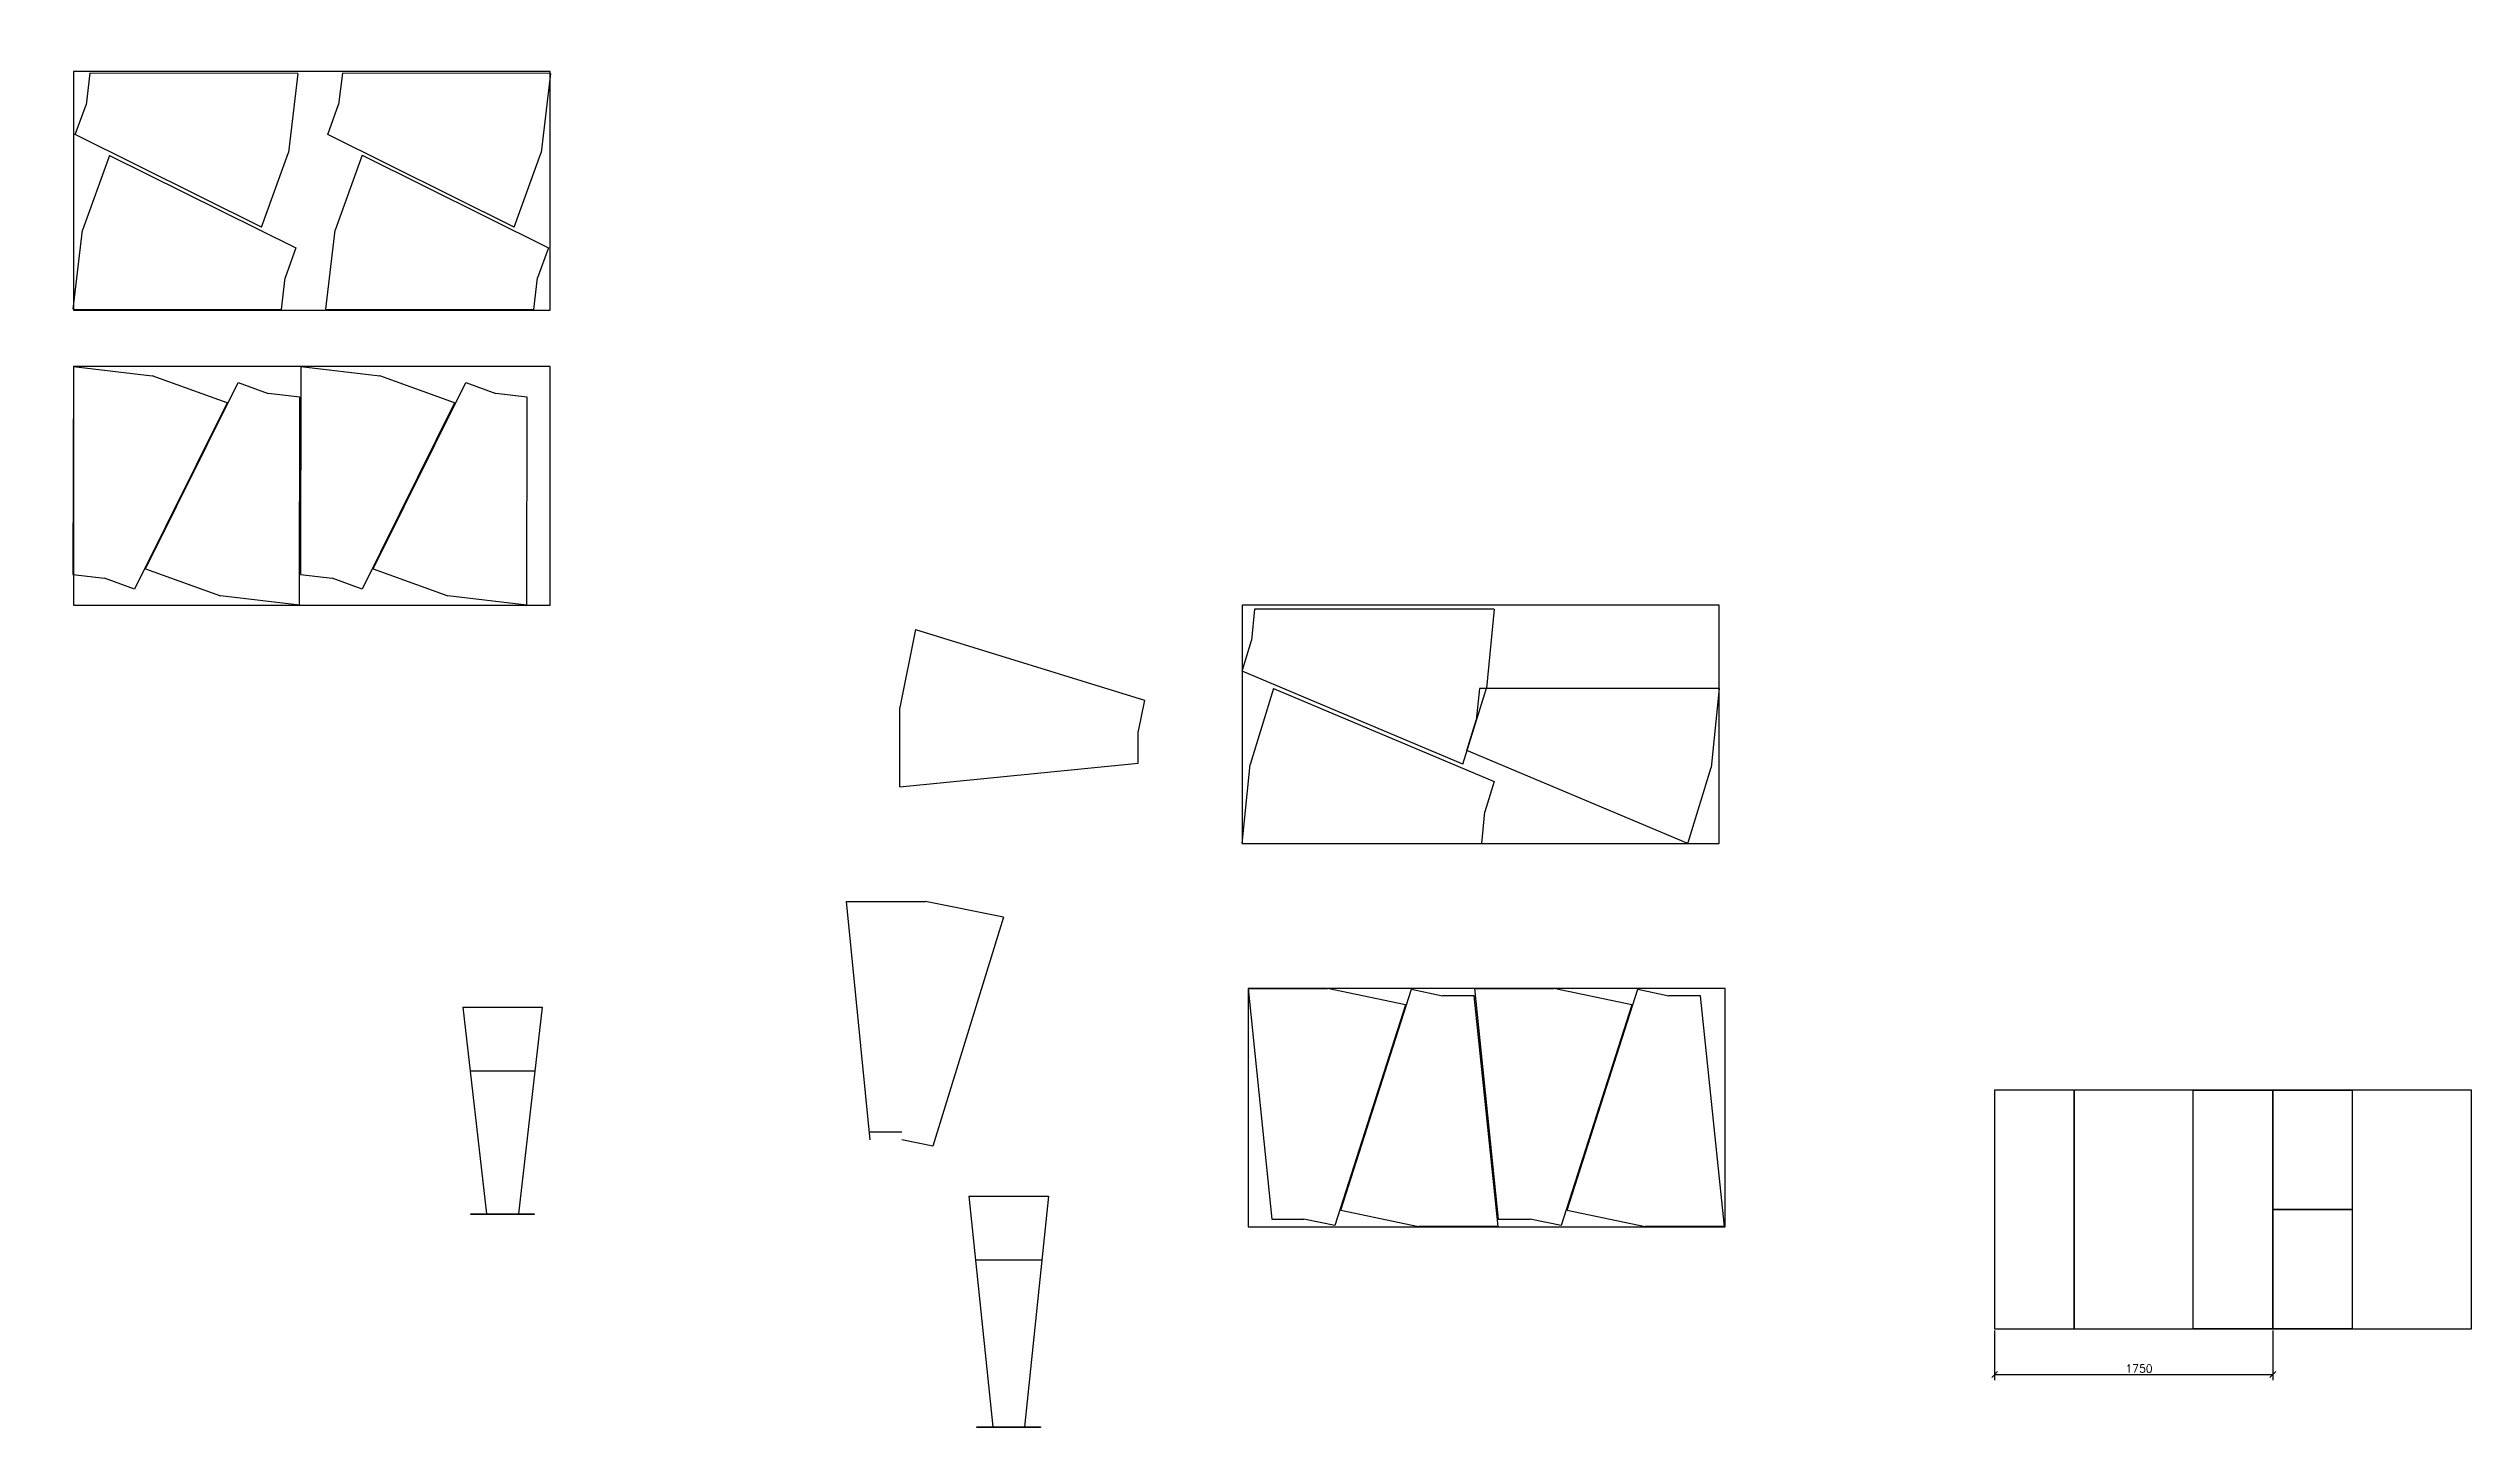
# Model space of a CAD drawing. Header units: millimetres. Extents: x -25270 to 56616, y 992 to 38275.
# Drawn here: x -14637 to 604, y 16855 to 25526 of the extents above; entities that cross this region are included whole.
import ezdxf

# ---------------------------------------------------------------- set-up
doc = ezdxf.new("R2010")
doc.units = ezdxf.units.MM
doc.layers.add('POTCACH', color=7, linetype='Continuous')
doc.styles.add('DETX4', font='romans.shx', dxfattribs={"height": 50})
doc.dimstyles.new('DETX4', dxfattribs={"dimtxt": 50, "dimasz": 37, "dimexe": 37, "dimexo": 10, "dimgap": 12, "dimtad": 1, "dimdec": 0, "dimdsep": 46, "dimtxsty": 'DETX4', "dimblk": 'OBLIQUE', "dimcen": 0.09, "dimadec": 0, "dimazin": 0, "dimtfac": 1, "dimtdec": 0, "dimtix": 1, "dimtofl": 0, "dimtmove": 0, "dimatfit": 3, "dimldrblk": 'OBLIQUE', "dimfxl": 1, "dimtolj": 1, "dimtzin": 0, "dimarcsym": 0})

msp = doc.modelspace()

# ---------------------------------------------------------------- blocks, each defined once
blk = doc.blocks.new('_OBLIQUE')
at = {"color": 0, "linetype": 'ByBlock'}
blk.add_line((-0.5, -0.5), (0.5, 0.5), dxfattribs=at)
blk = doc.blocks.new('*D162')
at = {"color": 0, "lineweight": -2, "transparency": 16777216}
for p, q in [((-2396, 17466), (-2396, 17152)), ((-646, 17466), (-646, 17152)), ((-2396, 17189), (-646, 17189))]:
    blk.add_line(p, q, dxfattribs=at)
at = {"layer": 'Defpoints', "color": 0, "transparency": 16777216}
for p in [(-2396, 17476), (-646, 17476), (-646, 17189)]:
    blk.add_point(p, dxfattribs=at)
at = {"color": 0, "lineweight": -2, "transparency": 16777216, "xscale": 37, "yscale": 37, "zscale": 37, "rotation": 180}
blk.add_blockref('_OBLIQUE', (-2396, 17189), dxfattribs=at)
at = {"color": 0, "lineweight": -2, "transparency": 16777216, "xscale": 37, "yscale": 37, "zscale": 37}
blk.add_blockref('_OBLIQUE', (-646, 17189), dxfattribs=at)
at = {"color": 0, "transparency": 16777216, "insert": (-1488, 17226), "char_height": 50, "attachment_point": 5, "style": 'DETX4'}
blk.add_mtext('\\A1;1750', dxfattribs=at)
blk = doc.blocks.new('A$C4E4428EB')
for p, q in [((0, 1346), (500, 1346)), ((0, 1346), (150, 46)), ((987, 1232), (500, 1346)), ((987, 1232), (545, 0)), ((150, 46), (350, 46)), ((545, 0), (350, 46))]:
    blk.add_line(p, q)

# ---------------------------------------------------------------- dimensions: what is measured, and where the dimension line sits
dim = msp.add_linear_dim(base=(-646.3, 17188.8), p1=(-2396.3, 17475.8), p2=(-646.3, 17475.8), dimstyle='DETX4')
dim.commit()
dim.dimension.update_dxf_attribs({"geometry": '*D162', "text_midpoint": (-1487.6, 17188.8), "dimtype": 160})

# ---------------------------------------------------------------- linework, layer by layer
for p, q in [((-7050.2, 22001.9), (-7070.1, 21802.9)), ((-5542.7, 22001.9), (-7050.2, 22001.9)), ((-5542.7, 22001.9), (-5592.5, 21504.4)), ((-9182.9, 21873.6), (-9281.9, 21383.5)), ((-9182.9, 21873.6), (-7742.3, 21429.5)), ((-7129, 21611.8), (-7070.1, 21802.9)), ((-5739.7, 21026.6), (-7129, 21611.8)), ((-6932, 21502), (-7079.3, 21024.2)), ((-6932, 21502), (-5542.7, 20916.8)), ((-5739.7, 21026.6), (-5592.5, 21504.4)), ((-5636.5, 21502), (-5656.4, 21303)), ((-4129, 21502), (-5636.5, 21502)), ((-4129, 21502), (-4178.8, 21004.5)), ((-9281.9, 20883.5), (-9281.9, 21383.5)), ((-7742.3, 21429.5), (-7781.9, 21233.5)), ((-7781.9, 21033.5), (-7781.9, 21233.5)), ((-5715.3, 21111.9), (-5656.4, 21303)), ((-9281.9, 20883.5), (-7781.9, 21033.5)), ((-4326, 20526.7), (-5715.3, 21111.9)), ((-7129, 20526.7), (-7079.3, 21024.2)), ((-5542.7, 20916.8), (-5601.6, 20725.7)), ((-4326, 20526.7), (-4178.8, 21004.5)), ((-5621.5, 20526.7), (-5601.6, 20725.7)), ((-7129, 20526.7), (-5621.5, 20526.7)), ((-9619.6, 20163.4), (-9119.6, 20163.4)), ((-9619.6, 20163.4), (-9469.6, 18663.4)), ((-8629.5, 20064.4), (-9119.6, 20163.4)), ((-8629.5, 20064.4), (-9073.6, 18623.8)), ((-7091.4, 19616.1), (-6591.4, 19616.1)), ((-7091.4, 19616.1), (-6941.4, 18166.1)), ((-6102, 19513.7), (-6591.4, 19616.1)), ((-6102, 19513.7), (-6545.6, 18125.2)), ((-6507.9, 18222.5), (-6064.3, 19611.1)), ((-6064.3, 19611.1), (-5868.5, 19570.2)), ((-5668.5, 19570.2), (-5868.5, 19570.2)), ((-5518.5, 18120.2), (-5668.5, 19570.2)), ((-5667.7, 19616.1), (-5167.7, 19616.1)), ((-5667.7, 19616.1), (-5517.7, 18166.1)), ((-4678.3, 19513.7), (-5167.7, 19616.1)), ((-4678.3, 19513.7), (-5122, 18125.2)), ((-5084.3, 18222.5), (-4640.6, 19611.1)), ((-4640.6, 19611.1), (-4444.9, 19570.2)), ((-4244.9, 19570.2), (-4444.9, 19570.2)), ((-4094.9, 18120.2), (-4244.9, 19570.2)), ((-12030.7, 19498.3), (-11530.7, 19498.3)), ((-12030.7, 19498.3), (-11880.7, 18198.3)), ((-11530.7, 19498.3), (-11680.7, 18198.3)), ((-11530.7, 19498.3), (-11680.7, 18198.3)), ((-11984.6, 19098.3), (-11576.9, 19098.3)), ((-9469.6, 18713.4), (-9269.6, 18713.4)), ((-9073.6, 18623.8), (-9269.6, 18663.4)), ((-8846.9, 18309.2), (-8346.9, 18309.2)), ((-8846.9, 18309.2), (-8696.9, 16859.2)), ((-8346.9, 18309.2), (-8496.9, 16859.2)), ((-8346.9, 18309.2), (-8496.9, 16859.2)), ((-11880.7, 18198.3), (-11680.7, 18198.3)), ((-6941.4, 18166.1), (-6741.4, 18166.1)), ((-6545.6, 18125.2), (-6741.4, 18166.1)), ((-6507.9, 18222.5), (-6018.5, 18120.2)), ((-5517.7, 18166.1), (-5317.7, 18166.1)), ((-5122, 18125.2), (-5317.7, 18166.1)), ((-5084.3, 18222.5), (-4594.9, 18120.2)), ((-5518.5, 18120.2), (-6018.5, 18120.2)), ((-4094.9, 18120.2), (-4594.9, 18120.2)), ((-8803, 17909.2), (-8390.8, 17909.2)), ((-8696.9, 16859.2), (-8496.9, 16859.2))]:
    msp.add_line(p, q)
for points in [[(-14480, 23880.9), (-11480, 23880.9), (-11480, 25380.9), (-14480, 25380.9)], [(-14480, 22026.3), (-11480, 22026.3), (-11480, 23526.3), (-14480, 23526.3)], [(-7129, 20526.7), (-4129, 20526.7), (-4129, 22026.7), (-7129, 22026.7)], [(-2396.3, 18975.8), (-2396.3, 17475.8), (-1896.3, 17475.8), (-1896.3, 18975.8)], [(-2396.3, 17475.8), (603.7, 17475.8), (603.7, 18975.8), (-2396.3, 18975.8)], [(-1896.3, 18975.8), (-1896.3, 17475.8), (-1146.3, 17475.8), (-1146.3, 18975.8)], [(-646.3, 18975.8), (-646.3, 17475.8), (-1146.3, 17475.8), (-1146.3, 18975.8)], [(-146.3, 18975.8), (-146.3, 18225.8), (-646.3, 18225.8), (-646.3, 18975.8)], [(-11980.7, 18198.3), (-11580.7, 18198.3), (-11580.7, 18194.3), (-11980.7, 18194.3)], [(-146.3, 18225.8), (-146.3, 17475.8), (-646.3, 17475.8), (-646.3, 18225.8)], [(-8796.9, 16859.2), (-8396.9, 16859.2), (-8396.9, 16855.2), (-8796.9, 16855.2)]]:
    msp.add_lwpolyline(points, close=True)
at = {"layer": 'POTCACH'}
msp.add_lwpolyline([(-7091.4, 18116.1), (-4091.4, 18116.1), (-4091.4, 19616.1), (-7091.4, 19616.1)], close=True, dxfattribs=at)

# ---------------------------------------------------------------- block references
for p, rotation in [((-14405.3, 25525.9), 263.3188953364938), ((-12816.4, 25526.4), 263.3188953364938), ((-13143.6, 23730.6), 83.31889533649381), ((-11554.7, 23731.1), 83.31889533649381), ((-14636.6, 22189.9), 353.3188953364938), ((-12901.6, 23362.7), 173.3188953364938), ((-13205.4, 22189.9), 353.3188953364938), ((-11470.5, 23362.7), 173.3188953364938)]:
    msp.add_blockref('A$C4E4428EB', p, dxfattribs=dict(at, rotation=rotation))

msp.set_redraw_order([(e.dxf.handle, doc.entitydb.next_handle()) for e in msp.query("TEXT MTEXT ATTDEF DIMENSION ARC_DIMENSION")])  # texts and dimensions are drawn at this point

doc.saveas('drawing.dxf')
